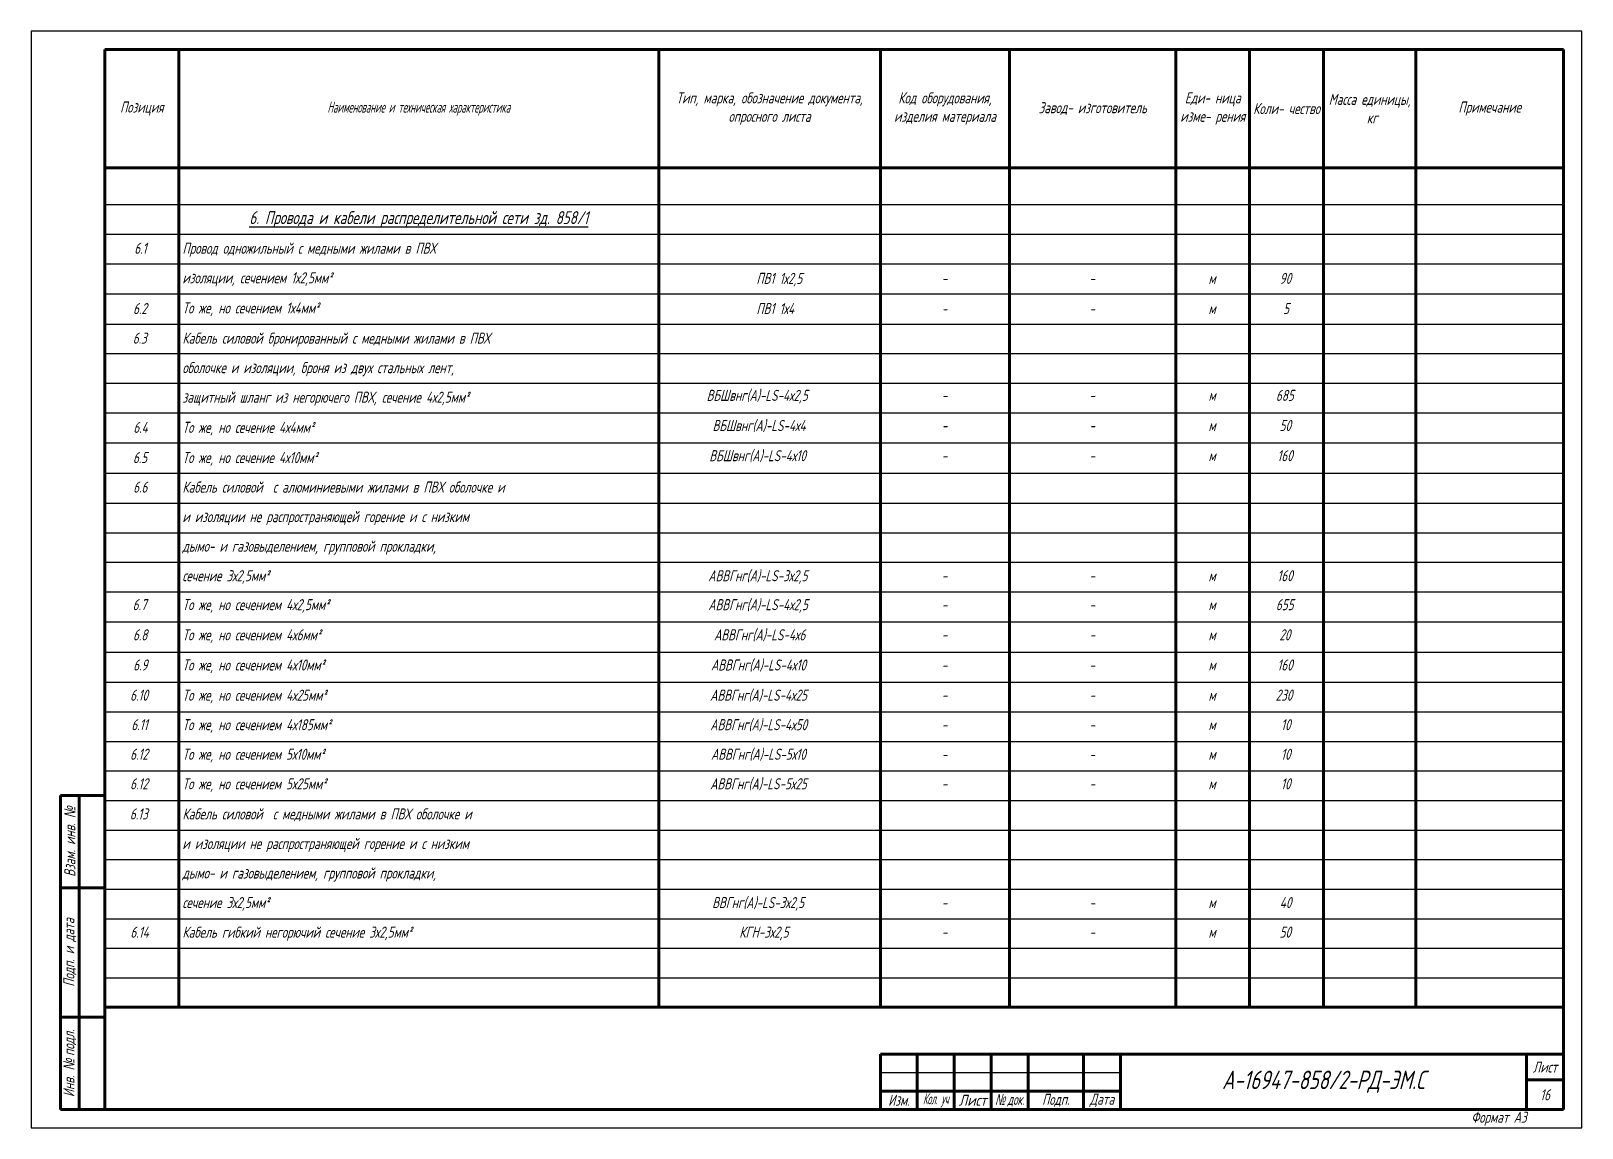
# Model space of a CAD drawing. Header units: millimetres. Extents: x -10490 to 5162, y -5053 to 76.
# Drawn here: x 3481.9 to 3901.9, y -814.1 to -517.1 of the extents above; entities that cross this region are included whole.
import ezdxf

# ---------------------------------------------------------------- set-up
doc = ezdxf.new("R2010")
doc.units = ezdxf.units.MM
for name, color, linetype, lineweight in [('Рамка толстая', 7, 'Continuous', 60), ('Рамка тонкая', 5, 'Continuous', 25), ('Спецификация', 9, 'Continuous', 25), ('Текст', 2, 'Continuous', 25), ('Штампы', 252, 'Continuous', 25)]:
    doc.layers.add(name, color=color, linetype=linetype, lineweight=lineweight)
doc.styles.add('SIMPLEX', font='simplex.shx', dxfattribs={"width": 0.7, "oblique": 15})

msp = doc.modelspace()

# ---------------------------------------------------------------- texts
at = {"layer": 'Спецификация', "color": 2, "attachment_point": 5, "style": 'SIMPLEX'}
for s, insert, char_height, width in [('{\\C2;Позиция}', (3511.89606, -538.14684), 3, 20), ('{\\Fgost|c204;\\Q15;\\C2;Наименование и техническая характеристика}', (3586.89606, -538.14684), 3, 130), ('{\\C2;Тип, марка, обозначение документа, опросного листа}', (3681.89606, -538.14684), 3, 60), ('{\\C2;Код оборудования, изделия материала}', (3729.39606, -538.14684), 3, 35), ('{\\C2;Завод- изготовитель}', (3769.39606, -538.14684), 3, 45), ('{\\C2;Еди- ница изме- рения}', (3801.89606, -538.14684), 3, 20), ('{\\C2;Коли- чество}', (3821.89606, -538.14684), 3, 20), ('{\\C2;Масса единицы,  кг}', (3844.39606, -538.14684), 3, 25), ('{\\C2;Примечание}', (3876.89606, -538.14684), 3, 40), ('{\\L6. Провода и кабели распределительной сети зд. 858/1}', (3586.89606, -568.14684), 3.5, 126)]:
    msp.add_mtext(s, dxfattribs=dict(at, insert=insert, char_height=char_height, width=width))
at = {"layer": 'Текст', "char_height": 3, "attachment_point": 1, "style": 'SIMPLEX'}
for s, width, heights, insert in [('\\pi7.9555;6.1', 20, [0], (3501.89606, -574.4581)), ('Провод одножильный с медными жилами в ПВХ', 129, [0], (3522.89606, -574.4581)), ('изоляции, сечением 1х2,5мм²', 129, [0], (3522.89606, -582.4581)), ('\\pi26.428;ПВ1 1х2,5', 60, [0], (3651.89606, -582.62476)), ('\\pi8.8437;м', 20, [3.5], (3791.89606, -582.62476)), ('\\pi8.1321;90', 20, [3.5], (3811.89606, -582.62476)), ('\\pi16.6;-', 35, [0], (3711.89606, -582.62476)), ('\\pi21.6;-', 45, [0], (3746.89606, -582.62476)), ('\\pi7.6321;6.2', 20, [0], (3501.89606, -590.79143)), ('То же, но сечением 1х4мм²', 129, [0], (3522.89606, -590.62476)), ('\\pi26.428;ПВ1 1х4', 60, [0], (3651.89606, -590.79143)), ('\\pi8.8437;м', 20, [3.5], (3791.89606, -590.79143)), ('\\pi9.0746;5', 20, [3.5], (3811.89606, -590.79143)), ('\\pi16.6;-', 35, [0], (3711.89606, -590.79143)), ('\\pi21.6;-', 45, [0], (3746.89606, -590.79143)), ('\\pi7.5555;6.3', 20, [0], (3501.89606, -598.79143)), ('Кабель силовой бронированный с медными жилами в ПВХ  ', 129, [0], (3522.89606, -598.79143)), ('оболочке и изоляции, броня из двух стальных лент, ', 129, [0], (3522.89606, -606.79143)), ('защитный шланг из негорючего ПВХ, сечение 4х2,5мм²', 129, [0], (3522.89606, -614.79143)), ('\\pi12.948;ВБШвнг(А)-LS-4х2,5', 60, [0], (3651.89606, -614.29143)), ('\\pi16.6;-', 35, [0], (3711.89606, -614.29143)), ('\\pi21.6;-', 45, [0], (3746.89606, -614.29143)), ('\\pi8.8437;м', 20, [3.5], (3791.89606, -614.29143)), ('\\pi7.1055;685', 20, [3.5], (3811.89606, -614.29143)), ('\\pi7.7055;6.4', 20, [0], (3501.89606, -622.9581)), ('То же, но сечение 4х4мм²', 129, [0], (3522.89606, -622.9581)), ('\\pi14.548;ВБШвнг(А)-LS-4х4', 60, [0], (3651.89606, -622.4581)), ('\\pi16.6;-', 35, [0], (3711.89606, -622.4581)), ('\\pi21.6;-', 45, [0], (3746.89606, -622.4581)), ('\\pi8.8437;м', 20, [3.5], (3791.89606, -622.4581)), ('\\pi8.1012;50', 20, [3.5], (3811.89606, -622.4581)), ('\\pi7.6055;6.5', 20, [0], (3501.89606, -631.12476)), ('То же, но сечение 4х10мм²', 129, [0], (3522.89606, -631.12476)), ('\\pi13.675;ВБШвнг(А)-LS-4х10', 60, [0], (3651.89606, -630.62476)), ('\\pi16.6;-', 35, [0], (3711.89606, -630.62476)), ('\\pi21.6;-', 45, [0], (3746.89606, -630.62476)), ('\\pi8.8437;м', 20, [3.5], (3791.89606, -630.62476)), ('\\pi7.4746;160', 20, [3.5], (3811.89606, -630.62476)), ('\\pi7.6629;6.6', 20, [0], (3501.89606, -639.12476)), ('Кабель силовой  с алюминиевыми жилами в ПВХ оболочке и ', 129, [0], (3522.89606, -639.12476)), ('и изоляции не распространяющей горение и с низким ', 129, [0], (3522.89606, -647.12476)), ('дымо- и газовыделением, групповой прокладки,', 129, [0], (3522.89606, -655.12476)), ('сечение 3х2,5мм²', 129, [0], (3522.89606, -663.12476)), ('\\pi13.398;АВВГнг(А)-LS-3х2,5', 60, [0], (3651.89606, -663.12476)), ('\\pi7.4746;160', 20, [3.5], (3811.89606, -663.12476)), ('\\pi16.6;-', 35, [0], (3711.89606, -663.12476)), ('\\pi21.6;-', 45, [0], (3746.89606, -663.12476)), ('\\pi8.8437;м', 20, [3.5], (3791.89606, -663.12476)), ('\\pi7.5055;6.7', 20, [0], (3501.89606, -670.9581)), ('То же, но сечением 4х2,5мм²', 129, [0], (3522.89606, -670.9581)), ('\\pi13.398;АВВГнг(А)-LS-4х2,5', 60, [0], (3651.89606, -670.9581)), ('\\pi8.8437;м', 20, [3.5], (3791.89606, -670.9581)), ('\\pi7.1055;655', 20, [3.5], (3811.89606, -670.9581)), ('\\pi16.6;-', 35, [0], (3711.89606, -670.9581)), ('\\pi21.6;-', 45, [0], (3746.89606, -670.9581)), ('\\pi7.6129;6.8', 20, [0], (3501.89606, -679.12476)), ('То же, но сечением 4х6мм²', 129, [0], (3522.89606, -679.12476)), ('\\pi14.955;АВВГнг(А)-LS-4х6', 60, [0], (3651.89606, -679.12476)), ('\\pi8.8437;м', 20, [3.5], (3791.89606, -679.12476)), ('\\pi8.0246;20', 20, [3.5], (3811.89606, -679.12476)), ('\\pi16.6;-', 35, [0], (3711.89606, -679.12476)), ('\\pi21.6;-', 45, [0], (3746.89606, -679.12476)), ('\\pi7.6629;6.9', 20, [0], (3501.89606, -687.29143)), ('То же, но сечением 4х10мм²', 129, [0], (3522.89606, -687.29143)), ('\\pi14.125;АВВГнг(А)-LS-4х10', 60, [0], (3651.89606, -687.29143)), ('\\pi8.8437;м', 20, [3.5], (3791.89606, -687.29143)), ('\\pi7.4746;160', 20, [3.5], (3811.89606, -687.29143)), ('\\pi16.6;-', 35, [0], (3711.89606, -687.29143)), ('\\pi21.6;-', 45, [0], (3746.89606, -687.29143)), ('\\pi6.8321;6.10', 20, [0], (3501.89606, -695.4581)), ('То же, но сечением 4х25мм²', 129, [0], (3522.89606, -695.4581)), ('\\pi13.898;АВВГнг(А)-LS-4х25', 60, [0], (3651.89606, -695.4581)), ('\\pi16.6;-', 35, [0], (3711.89606, -695.4581)), ('\\pi21.6;-', 45, [0], (3746.89606, -695.4581)), ('\\pi8.8437;м', 20, [3.5], (3791.89606, -695.4581)), ('\\pi7.0246;230', 20, [3.5], (3811.89606, -695.4581)), ('\\pi7.1555;6.11', 20, [0], (3501.89606, -703.4581)), ('То же, но сечением 4х185мм²', 129, [0], (3522.89606, -703.4581)), ('\\pi13.925;АВВГнг(А)-LS-4х50', 60, [0], (3651.89606, -703.4581)), ('\\pi16.6;-', 35, [0], (3711.89606, -703.4581)), ('\\pi21.6;-', 45, [0], (3746.89606, -703.4581)), ('\\pi8.8437;м', 20, [3.5], (3791.89606, -703.4581)), ('\\pi8.4746;10', 20, [3.5], (3811.89606, -703.4581)), ('\\pi6.8321;6.12', 20, [0], (3501.89606, -711.4581)), ('То же, но сечением 5х10мм²', 129, [0], (3522.89606, -711.4581)), ('\\pi14.125;АВВГнг(А)-LS-5х10', 60, [0], (3651.89606, -711.4581)), ('\\pi16.6;-', 35, [0], (3711.89606, -711.4581)), ('\\pi21.6;-', 45, [0], (3746.89606, -711.4581)), ('\\pi8.8437;м', 20, [3.5], (3791.89606, -711.4581)), ('\\pi8.4746;10', 20, [3.5], (3811.89606, -711.4581)), ('\\pi6.8321;6.12', 20, [0], (3501.89606, -719.4581)), ('То же, но сечением 5х25мм²', 129, [0], (3522.89606, -719.4581)), ('\\pi13.898;АВВГнг(А)-LS-5х25', 60, [0], (3651.89606, -719.4581)), ('\\pi16.6;-', 35, [0], (3711.89606, -719.4581)), ('\\pi21.6;-', 45, [0], (3746.89606, -719.4581)), ('\\pi8.8437;м', 20, [3.5], (3791.89606, -719.4581)), ('\\pi8.4746;10', 20, [3.5], (3811.89606, -719.4581)), ('\\pi6.7555;6.13', 20, [0], (3501.89606, -727.62476)), ('Кабель силовой  с медными жилами в ПВХ оболочке и ', 129, [0], (3522.89606, -727.62476)), ('и изоляции не распространяющей горение и с низким ', 129, [0], (3522.89606, -735.62476)), ('дымо- и газовыделением, групповой прокладки,', 129, [0], (3522.89606, -743.62476)), ('сечение 3х2,5мм²', 129, [0], (3522.89606, -751.62476)), ('\\pi14.448;ВВГнг(А)-LS-3х2,5', 60, [0], (3651.89606, -751.62476)), ('\\pi8.1586;40', 20, [3.5], (3811.89606, -751.62476)), ('\\pi16.6;-', 35, [0], (3711.89606, -751.62476)), ('\\pi21.6;-', 45, [0], (3746.89606, -751.62476)), ('\\pi8.8437;м', 20, [3.5], (3791.89606, -751.62476)), ('\\pi6.9055;6.14', 20, [0], (3501.89606, -759.62476)), ('Кабель гибкий негорючий сечение 3х2,5мм²', 129, [0], (3522.89606, -759.62476)), ('\\pi21.798;КГН-3х2,5', 60, [0], (3651.89606, -759.62476)), ('\\pi8.1012;50', 20, [3.5], (3811.89606, -759.62476)), ('\\pi16.6;-', 35, [0], (3711.89606, -759.62476)), ('\\pi21.6;-', 45, [0], (3746.89606, -759.62476)), ('\\pi8.8437;м', 20, [3.5], (3791.89606, -759.62476))]:
    msp.add_mtext_dynamic_manual_height_columns(s, width=width, gutter_width=12.5, heights=heights, dxfattribs=dict(at, insert=insert))
at = {"layer": 'Штампы', "color": 2, "char_height": 3, "attachment_point": 5, "rotation": 90, "style": 'SIMPLEX'}
for s, insert, width in [('Взам. инв. {\\fArial|b0|i0|c204|p34;№}', (3492.39606, -736.64684), 25), ('Подп. и дата', (3492.39606, -766.64684), 35), ('Инв. {\\fArial|b0|i0|c204|p34;№ }подл.', (3492.39606, -796.64684), 25)]:
    msp.add_mtext(s, dxfattribs=dict(at, insert=insert, width=width))
at = {"layer": 'Штампы', "color": 2, "style": 'SIMPLEX'}
for s, insert, char_height, width, attachment_point in [('{\\W0.7;Лист}', (3891.89606, -797.64684), 3, 10, 5), ('А-16947-858/2-РД-ЭМ.С', (3831.89606, -801.64684), 5, 110, 5), ('Изм.', (3716.89606, -806.64684), 3, 10, 5), ('{\\W0.5;Кол. уч}', (3726.89606, -806.64684), 3, 10, 5), ('{\\W0.8;Лист}', (3736.89606, -806.64684), 3, 10, 5), ('{\\fArial|b0|i0|c204|p34;\\W0.6;№ \\Fsimplex|c204;док.}', (3746.89606, -806.64684), 3, 10, 5), ('Подп.', (3759.39606, -806.64684), 3, 15, 5), ('{\\W0.7;Дата}', (3771.89606, -806.64684), 3, 10, 5), ('16', (3891.89606, -805.14684), 3, 10, 5), ('Формат А3', (3886.89606, -811.64684), 3, 165, 6)]:
    msp.add_mtext(s, dxfattribs=dict(at, insert=insert, char_height=char_height, width=width, attachment_point=attachment_point))

# ---------------------------------------------------------------- blocks, each defined once
blk = doc.blocks.new('A$C64336E77')
at = {"layer": 'Рамка толстая'}
for p, q in [((20, 5), (20, 292)), ((20, 292), (415, 292)), ((415, 292), (415, 5)), ((20, 5), (415, 5))]:
    blk.add_line(p, q, dxfattribs=at)
at = {"layer": 'Рамка тонкая'}
for p, q in [((0, 297), (0, 0)), ((420, 297), (0, 297)), ((420, 0), (420, 297)), ((0, 0), (420, 0))]:
    blk.add_line(p, q, dxfattribs=at)

# ---------------------------------------------------------------- linework, layer by layer
at = {"layer": 'Спецификация', "lineweight": 60}
for p, q in [((3501.89606, -522.14684), (3896.89606, -522.14684)), ((3501.89606, -522.14684), (3501.89606, -781.48017)), ((3521.89606, -522.14684), (3521.89606, -781.48017)), ((3651.89606, -522.14684), (3651.89606, -781.48017)), ((3711.89606, -522.14684), (3711.89606, -781.48017)), ((3746.89606, -522.14684), (3746.89606, -781.48017)), ((3791.89606, -522.14684), (3791.89606, -781.48017)), ((3811.89606, -522.14684), (3811.89606, -781.48017)), ((3831.89606, -522.14684), (3831.89606, -781.48017)), ((3856.89606, -522.14684), (3856.89606, -781.48017)), ((3896.89606, -522.14684), (3896.89606, -781.48017)), ((3501.89606, -554.14684), (3896.89606, -554.14684)), ((3501.89606, -781.48017), (3896.89606, -781.48017))]:
    msp.add_line(p, q, dxfattribs=at)
at = {"layer": 'Спецификация', "color": 5}
for p, q in [((3501.89606, -564.14684), (3896.89606, -564.14684)), ((3501.89606, -572.14684), (3896.89606, -572.14684)), ((3501.89606, -580.14684), (3896.89606, -580.14684)), ((3501.89606, -588.31351), (3896.89606, -588.31351)), ((3501.89606, -596.48017), (3896.89606, -596.48017)), ((3501.89606, -604.48017), (3896.89606, -604.48017)), ((3501.89606, -612.48017), (3896.89606, -612.48017)), ((3501.89606, -620.48017), (3896.89606, -620.48017)), ((3501.89606, -628.64684), (3896.89606, -628.64684)), ((3501.89606, -636.81351), (3896.89606, -636.81351)), ((3501.89606, -644.98017), (3896.89606, -644.98017)), ((3501.89606, -652.98017), (3896.89606, -652.98017)), ((3501.89606, -660.98017), (3896.89606, -660.98017)), ((3501.89606, -668.98017), (3896.89606, -668.98017)), ((3501.89606, -677.14684), (3896.89606, -677.14684)), ((3501.89606, -685.31351), (3896.89606, -685.31351)), ((3501.89606, -693.48017), (3896.89606, -693.48017)), ((3501.89606, -701.48017), (3896.89606, -701.48017)), ((3501.89606, -709.48017), (3896.89606, -709.48017)), ((3501.89606, -717.48017), (3896.89606, -717.48017)), ((3501.89606, -725.48017), (3896.89606, -725.48017)), ((3501.89606, -733.48017), (3896.89606, -733.48017)), ((3501.89606, -741.48017), (3896.89606, -741.48017)), ((3501.89606, -749.48017), (3896.89606, -749.48017)), ((3501.89606, -757.48017), (3896.89606, -757.48017)), ((3501.89606, -765.48017), (3896.89606, -765.48017)), ((3501.89606, -773.48017), (3896.89606, -773.48017))]:
    msp.add_line(p, q, dxfattribs=at)
at = {"layer": 'Штампы', "lineweight": 60}
for p, q in [((3489.89606, -809.14684), (3489.89606, -724.14684)), ((3489.89606, -724.14684), (3501.89606, -724.14684)), ((3494.89606, -809.14684), (3494.89606, -724.14684)), ((3501.89606, -809.14684), (3501.89606, -724.14684)), ((3489.89606, -749.14684), (3501.89606, -749.14684)), ((3489.89606, -784.14684), (3501.89606, -784.14684)), ((3711.89606, -794.14684), (3896.89606, -794.14684)), ((3711.89606, -794.14684), (3711.89606, -809.14684)), ((3721.89606, -794.14684), (3721.89606, -809.14684)), ((3731.89606, -794.14684), (3731.89606, -809.14684)), ((3741.89606, -794.14684), (3741.89606, -809.14684)), ((3751.89606, -794.14684), (3751.89606, -809.14684)), ((3766.89606, -794.14684), (3766.89606, -809.14684)), ((3776.89606, -794.14684), (3776.89606, -809.14684)), ((3886.89606, -794.14684), (3886.89606, -809.14684)), ((3896.89606, -794.14684), (3896.89606, -809.14684)), ((3886.89606, -801.14684), (3896.89606, -801.14684)), ((3711.89606, -804.14684), (3776.89606, -804.14684)), ((3489.89606, -809.14684), (3501.89606, -809.14684)), ((3711.89606, -809.14684), (3896.89606, -809.14684))]:
    msp.add_line(p, q, dxfattribs=at)
at = {"layer": 'Штампы', "color": 5, "lineweight": 25}
msp.add_line((3711.89606, -799.14684), (3776.89606, -799.14684), dxfattribs=at)
at = {"layer": 'Штампы', "color": 8, "lineweight": 0}
msp.add_line((3711.89606, -814.14684), (3896.89606, -814.14684), dxfattribs=at)

# ---------------------------------------------------------------- block references
msp.add_blockref('A$C64336E77', (3481.89608, -814.14683))

msp.set_redraw_order([(e.dxf.handle, doc.entitydb.next_handle()) for e in msp.query("TEXT MTEXT ATTDEF DIMENSION ARC_DIMENSION")])  # texts and dimensions are drawn at this point

doc.saveas('drawing.dxf')
